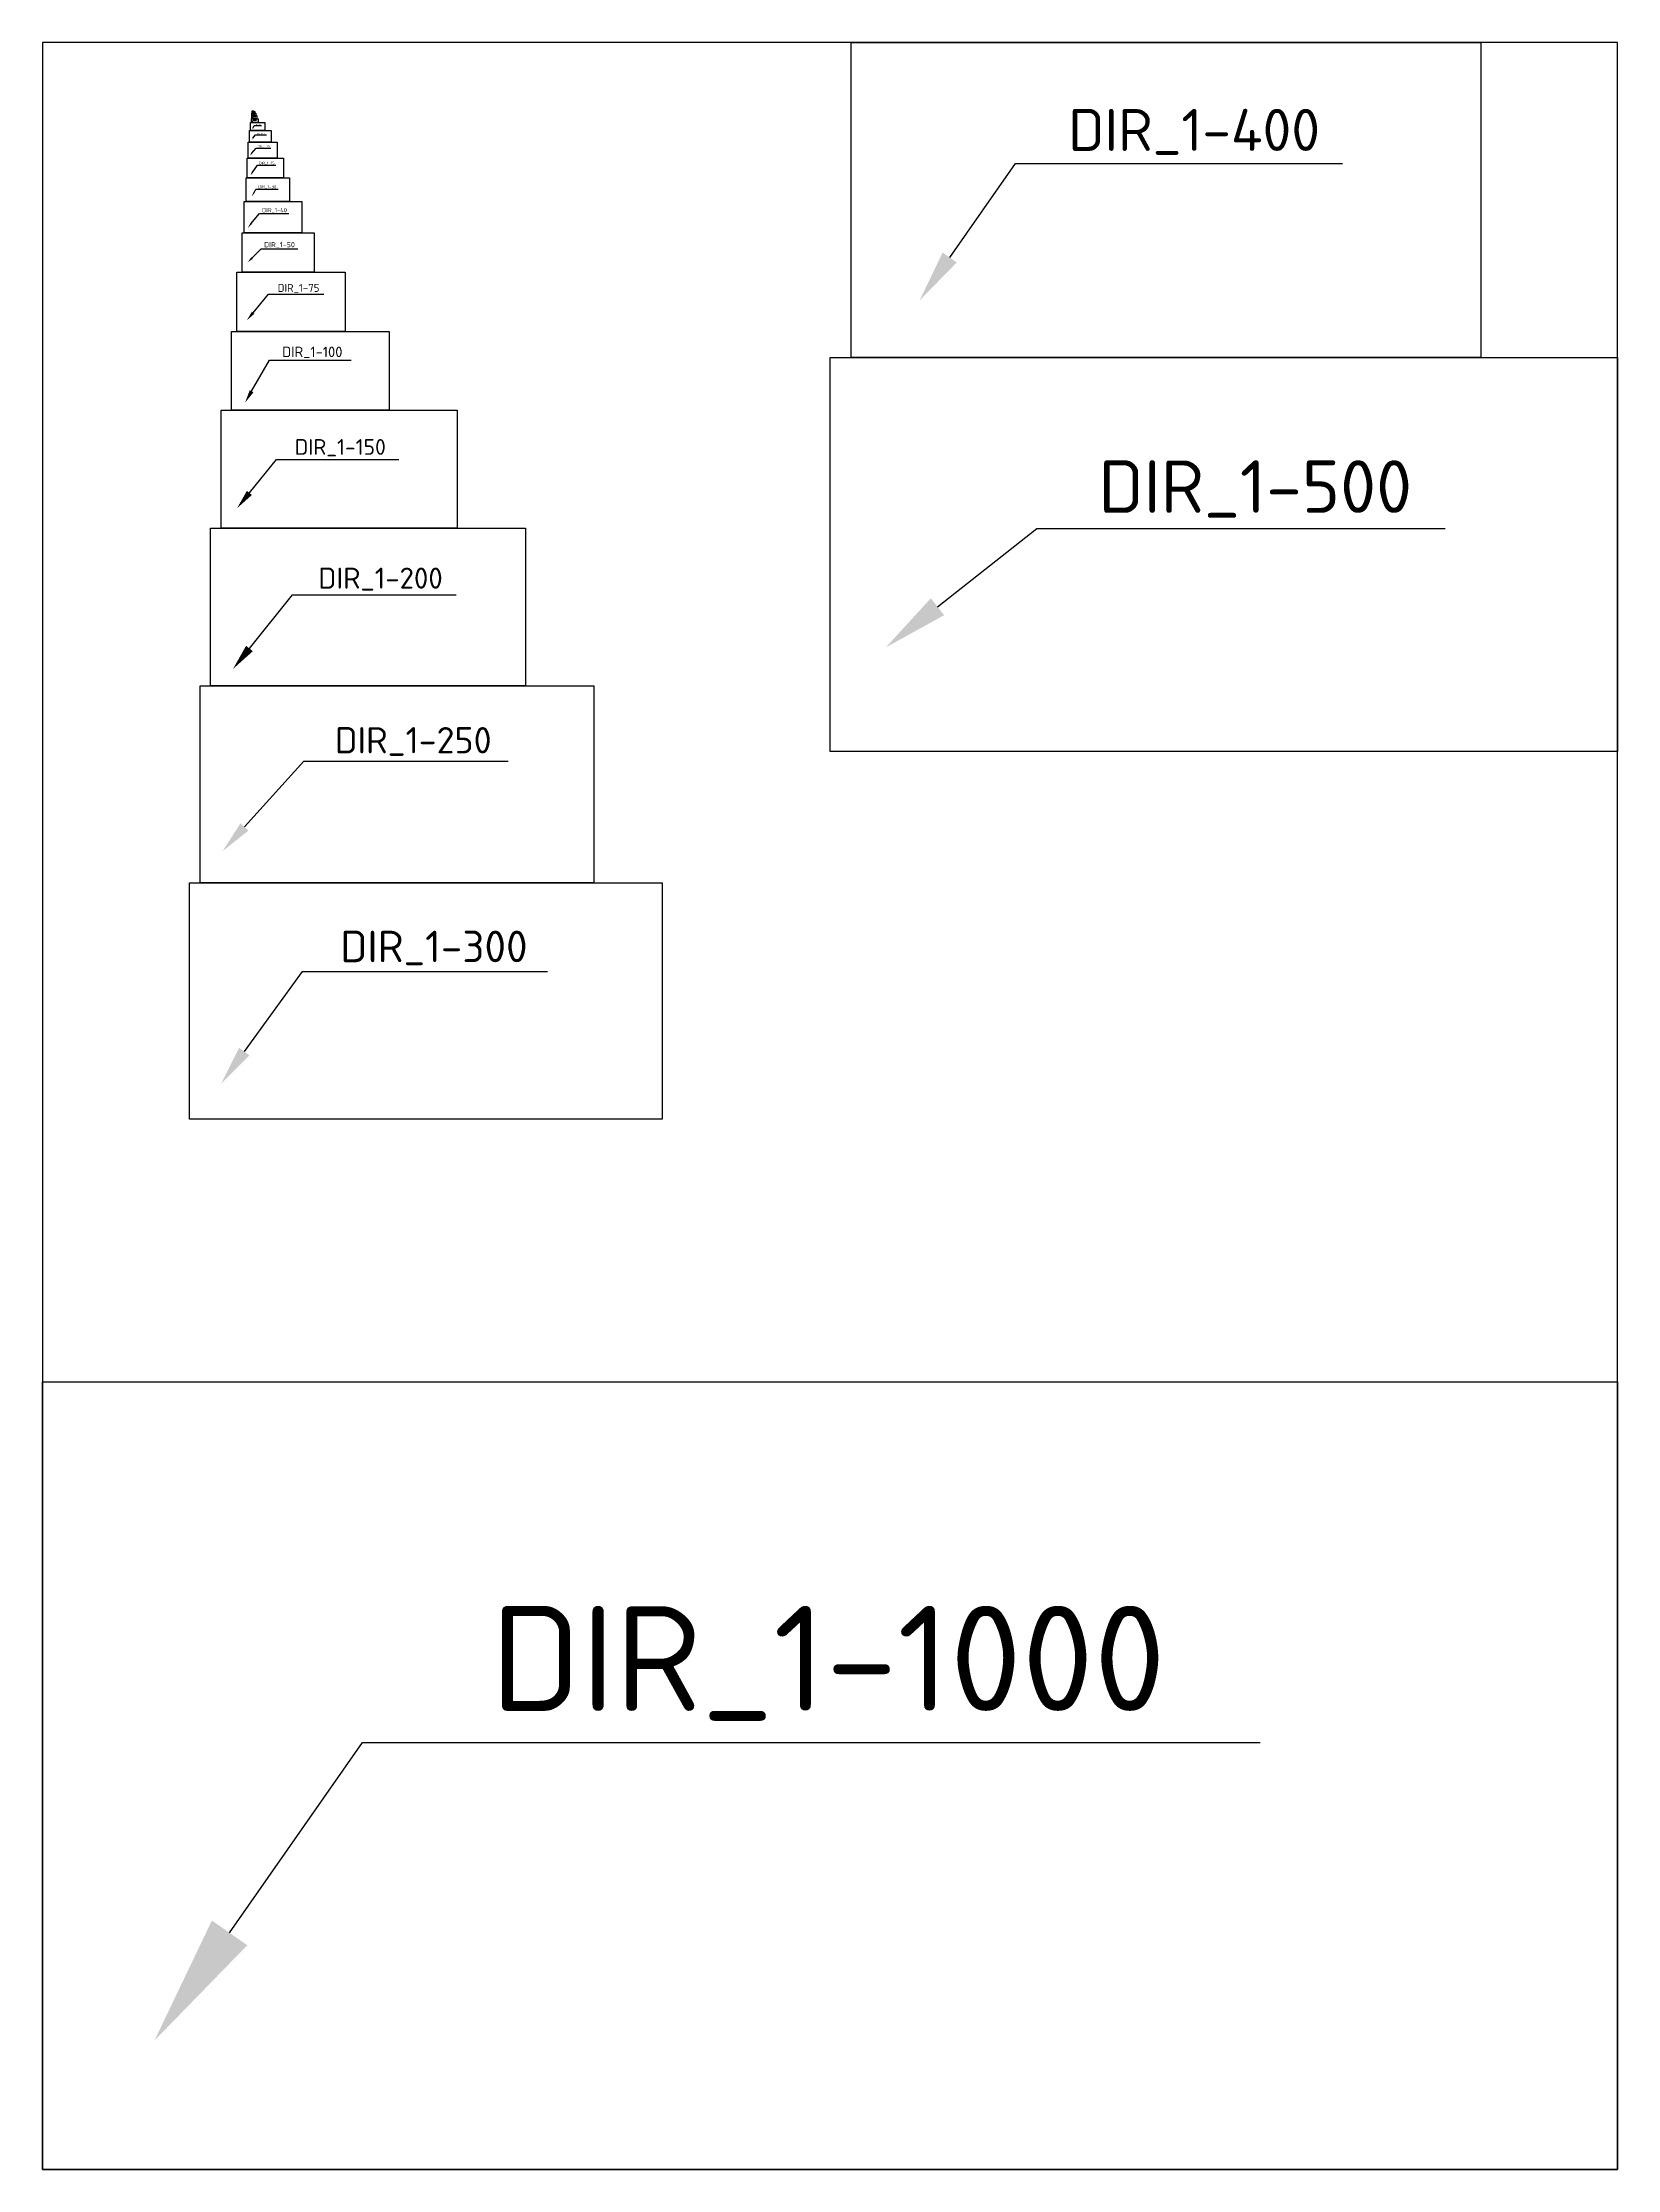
# Model space of a CAD drawing. Header units: millimetres. Extents: x 9508 to 4213564, y -7782 to 156074.
# Drawn here: x 89780 to 119780, y 13251 to 53751 of the extents above; entities that cross this region are included whole.
import ezdxf
from ezdxf import colors
from ezdxf.entities.mleader import LeaderData, LeaderLine
from ezdxf.math import Vec2, Vec3

# ---------------------------------------------------------------- set-up
doc = ezdxf.new("R2010")
doc.units = ezdxf.units.MM
doc.layers.add('CAJETIN', color=7, linetype='Continuous')
doc.layers.add('ROTULACION', color=2, linetype='Continuous')
doc.styles.add('TEXTO_COTAS', font='isocpeur.ttf')

msp = doc.modelspace()

# ---------------------------------------------------------------- linework, layer by layer
at = {"layer": 'CAJETIN'}
msp.add_lwpolyline([(89780.1, 13251.3), (119780.1, 13251.3), (119780.1, 53751.3), (89780.1, 53751.3)], close=True, dxfattribs=at)
at = {"layer": 'Defpoints'}
for points in [[(105180.1, 53751.3), (117180.1, 53751.3), (117180.1, 47751.3), (105180.1, 47751.3)], [(93760.1, 52301.3), (93885.1, 52301.3), (93885.1, 52226.3), (93760.1, 52226.3)], [(93764.1, 52361.3), (93864.1, 52361.3), (93864.1, 52301.3), (93764.1, 52301.3)], [(93768.1, 52406.3), (93843.1, 52406.3), (93843.1, 52361.3), (93768.1, 52361.3)], [(93772.1, 52436.3), (93822.1, 52436.3), (93822.1, 52406.3), (93772.1, 52406.3)], [(93776.1, 52451.3), (93801.1, 52451.3), (93801.1, 52436.3), (93776.1, 52436.3)], [(93700.1, 51851.3), (94250.1, 51851.3), (94250.1, 51551.3), (93700.1, 51551.3)], [(93720.1, 52076.3), (94132.6, 52076.3), (94132.6, 51851.3), (93720.1, 51851.3)], [(93740.1, 52226.3), (94015.1, 52226.3), (94015.1, 52076.3), (93740.1, 52076.3)], [(93680.1, 51551.3), (94367.6, 51551.3), (94367.6, 51176.3), (93680.1, 51176.3)], [(93660.1, 51176.3), (94485.1, 51176.3), (94485.1, 50726.3), (93660.1, 50726.3)], [(93620.1, 50726.3), (94720.1, 50726.3), (94720.1, 50126.3), (93620.1, 50126.3)], [(93580.1, 50126.3), (94955.1, 50126.3), (94955.1, 49376.3), (93580.1, 49376.3)], [(93480.1, 49376.3), (95542.6, 49376.3), (95542.6, 48251.3), (93480.1, 48251.3)], [(93380.1, 48251.3), (96380.1, 48251.3), (96380.1, 46751.3), (93380.1, 46751.3)], [(104780.1, 47751.3), (119780.1, 47751.3), (119780.1, 40251.3), (104780.1, 40251.3)], [(93180.1, 46751.3), (97680.1, 46751.3), (97680.1, 44501.3), (93180.1, 44501.3)], [(92980.1, 44501.3), (98980.1, 44501.3), (98980.1, 41501.3), (92980.1, 41501.3)], [(92780.1, 41501.3), (100280.1, 41501.3), (100280.1, 37751.3), (92780.1, 37751.3)], [(92580.1, 37751.3), (101580.1, 37751.3), (101580.1, 33251.3), (92580.1, 33251.3)], [(89780.1, 28251.3), (119780.1, 28251.3), (119780.1, 13251.3), (89780.1, 13251.3)]]:
    msp.add_lwpolyline(points, close=True, dxfattribs=at)

# ---------------------------------------------------------------- leaders
at = {"layer": 'ROTULACION'}
ml = msp.add_multileader_mtext('Standard', dxfattribs=at)
ml.set_content('DIR_1-5', color=7, style='TEXTO_COTAS')
ml.set_leader_properties(color=256)
ml.build(insert=Vec2(0, 0))
ml.multileader.update_dxf_attribs({"text_left_attachment_type": 6, "text_right_attachment_type": 6, "dogleg_length": 1.25, "arrow_head_size": 12.5, "scale": 5})
ctx = ml.context
ctx.base_point, ctx.scale, ctx.char_height, ctx.arrow_head_size, ctx.landing_gap_size, ctx.plane_origin = Vec3(93801.8, 52271.8), 5, 10, 12.5, 6.25, Vec3(90349.9, 49975.7)
ctx.left_attachment, ctx.right_attachment, ctx.text_align_type = 6, 6, 2
notes = []
notes.append((ctx, [(0, (1, 1, 0), (93795.6, 52271.8), (1, 0), 6.25, [(0, [(93769.9, 52236.9)], 0, [])])]))
ctx.mtext.insert, ctx.mtext.alignment, ctx.mtext.line_spacing_style, ctx.mtext.flow_direction = Vec3(93853.1, 52284.8), 3, 2, 5
ml = msp.add_multileader_mtext('Standard', dxfattribs=at)
ml.set_content('DIR_1-3', color=7, style='TEXTO_COTAS')
ml.set_leader_properties(color=256)
ml.build(insert=Vec2(0, 0))
ml.multileader.update_dxf_attribs({"text_left_attachment_type": 6, "text_right_attachment_type": 6, "dogleg_length": 1.25, "arrow_head_size": 7.5, "scale": 3})
ctx = ml.context
ctx.base_point, ctx.scale, ctx.char_height, ctx.arrow_head_size, ctx.landing_gap_size, ctx.plane_origin = Vec3(93791.3, 52388.9), 3, 6, 7.5, 3.75, Vec3(92647.1, 51342.4)
ctx.left_attachment, ctx.right_attachment, ctx.text_align_type = 6, 6, 2
notes.append((ctx, [(0, (1, 1, 0), (93787.5, 52388.9), (1, 0), 3.75, [(0, [(93774.1, 52369.2)], 0, [])])]))
ctx.mtext.insert, ctx.mtext.alignment, ctx.mtext.line_spacing_style, ctx.mtext.flow_direction = Vec3(93822, 52396.7), 3, 2, 5
ml = msp.add_multileader_mtext('Standard', dxfattribs=at)
ml.set_content('DIR_1-4', color=7, style='TEXTO_COTAS')
ml.set_leader_properties(color=256)
ml.build(insert=Vec2(0, 0))
ml.multileader.update_dxf_attribs({"text_left_attachment_type": 6, "text_right_attachment_type": 6, "dogleg_length": 1.25, "arrow_head_size": 10, "scale": 4})
ctx = ml.context
ctx.base_point, ctx.scale, ctx.char_height, ctx.arrow_head_size, ctx.landing_gap_size, ctx.plane_origin = Vec3(93796.6, 52335.2), 4, 8, 10, 5, Vec3(81264.3, 38290.5)
ctx.left_attachment, ctx.right_attachment, ctx.text_align_type = 6, 6, 2
notes.append((ctx, [(0, (1, 1, 0), (93791.6, 52335.2), (1, 0), 5, [(0, [(93775.6, 52312.3)], 0, [])])]))
ctx.mtext.insert, ctx.mtext.alignment, ctx.mtext.line_spacing_style, ctx.mtext.flow_direction = Vec3(93838.4, 52345.6), 3, 2, 5
ml = msp.add_multileader_mtext('Standard', dxfattribs=at)
ml.set_content('DIR_1-2', color=7, style='TEXTO_COTAS')
ml.set_leader_properties(color=256)
ml.build(insert=Vec2(0, 0))
ml.multileader.update_dxf_attribs({"text_left_attachment_type": 6, "text_right_attachment_type": 6, "dogleg_length": 1.25, "arrow_head_size": 5, "scale": 2})
ctx = ml.context
ctx.base_point, ctx.scale, ctx.arrow_head_size, ctx.landing_gap_size, ctx.plane_origin = Vec3(93789.1, 52423.9), 2, 5, 2.5, Vec3(93551.8, 52208.8)
ctx.left_attachment, ctx.right_attachment, ctx.text_align_type = 6, 6, 2
notes.append((ctx, [(0, (1, 1, 0), (93786.6, 52423.9), (1, 0), 2.5, [(0, [(93777.4, 52410.4)], 0, [])])]))
ctx.mtext.insert, ctx.mtext.alignment, ctx.mtext.line_spacing_style, ctx.mtext.flow_direction = Vec3(93809.6, 52429.1), 3, 2, 5
ml = msp.add_multileader_mtext('Standard', dxfattribs=at)
ml.set_content('DIR_1-1', color=7, style='TEXTO_COTAS')
ml.set_leader_properties(color=256)
ml.build(insert=Vec2(0, 0))
ml.multileader.update_dxf_attribs({"text_left_attachment_type": 6, "text_right_attachment_type": 6, "dogleg_length": 1.25, "arrow_head_size": 2.5})
ctx = ml.context
ctx.base_point, ctx.char_height, ctx.arrow_head_size, ctx.landing_gap_size, ctx.plane_origin = Vec3(93784.3, 52446.1), 2, 2.5, 1.25, Vec3(76875.5, 31039.1)
ctx.left_attachment, ctx.right_attachment, ctx.text_align_type = 6, 6, 2
notes.append((ctx, [(0, (1, 1, 0), (93783, 52446.1), (1, 0), 1.25, [(0, [(93778.1, 52439.1)], 0, [])])]))
ctx.mtext.insert, ctx.mtext.alignment, ctx.mtext.line_spacing_style, ctx.mtext.flow_direction = Vec3(93794.1, 52448.7), 3, 2, 5
ml = msp.add_multileader_mtext('Standard', dxfattribs=at)
ml.set_content('DIR_1-400', color=7, style='TEXTO_COTAS')
ml.set_leader_properties(color=256)
ml.build(insert=Vec2(0, 0))
ml.multileader.update_dxf_attribs({"text_left_attachment_type": 6, "text_right_attachment_type": 6, "dogleg_length": 1.25, "arrow_head_size": 1000, "scale": 400})
ctx = ml.context
ctx.base_point, ctx.scale, ctx.char_height, ctx.arrow_head_size, ctx.landing_gap_size, ctx.plane_origin = Vec3(108815.5, 51447.9), 400, 800, 1000, 500, Vec3(107593.3, 50493.9)
ctx.left_attachment, ctx.right_attachment, ctx.text_align_type = 6, 6, 2
notes.append((ctx, [(0, (1, 1, 0), (108315.5, 51447.9), (1, 0), 500, [(0, [(106486.2, 48839.2)], 0, [])])]))
ctx.mtext.insert, ctx.mtext.alignment, ctx.mtext.line_spacing_style, ctx.mtext.flow_direction = Vec3(114115.5, 52487.9), 3, 2, 5
ml = msp.add_multileader_mtext('Standard', dxfattribs=at)
ml.set_content('DIR_1-15', color=7, style='TEXTO_COTAS')
ml.set_leader_properties(color=256)
ml.build(insert=Vec2(0, 0))
ml.multileader.update_dxf_attribs({"text_left_attachment_type": 6, "text_right_attachment_type": 6, "dogleg_length": 1.25, "arrow_head_size": 37.5, "scale": 15})
ctx = ml.context
ctx.base_point, ctx.scale, ctx.char_height, ctx.arrow_head_size, ctx.landing_gap_size, ctx.plane_origin = Vec3(93853.8, 51992.1), 15, 30, 37.5, 18.8, Vec3(93692.7, 51855.4)
ctx.left_attachment, ctx.right_attachment, ctx.text_align_type = 6, 6, 2
notes.append((ctx, [(0, (1, 1, 0), (93835.1, 51992.1), (1, 0), 18.8, [(0, [(93763.6, 51898.8)], 0, [])])]))
ctx.mtext.insert, ctx.mtext.alignment, ctx.mtext.line_spacing_style, ctx.mtext.flow_direction = Vec3(94022.6, 52031.1), 3, 2, 5
ml = msp.add_multileader_mtext('Standard', dxfattribs=at)
ml.set_content('DIR_1-10', color=7, style='TEXTO_COTAS')
ml.set_leader_properties(color=256)
ml.build(insert=Vec2(0, 0))
ml.multileader.update_dxf_attribs({"text_left_attachment_type": 6, "text_right_attachment_type": 6, "dogleg_length": 1.25, "arrow_head_size": 25, "scale": 10})
ctx = ml.context
ctx.base_point, ctx.scale, ctx.char_height, ctx.arrow_head_size, ctx.landing_gap_size, ctx.plane_origin = Vec3(93825.7, 52170.5), 10, 20, 25, 12.5, Vec3(93802.5, 52155.2)
ctx.left_attachment, ctx.right_attachment, ctx.text_align_type = 6, 6, 2
notes.append((ctx, [(0, (1, 1, 0), (93813.2, 52170.5), (1, 0), 12.5, [(0, [(93771.2, 52099.5)], 0, [])])]))
ctx.mtext.insert, ctx.mtext.alignment, ctx.mtext.line_spacing_style, ctx.mtext.flow_direction = Vec3(93938.2, 52196.5), 3, 2, 5
ml = msp.add_multileader_mtext('Standard', dxfattribs=at)
ml.set_content('DIR_1-20', color=7, style='TEXTO_COTAS')
ml.set_leader_properties(color=256)
ml.build(insert=Vec2(0, 0))
ml.multileader.update_dxf_attribs({"text_left_attachment_type": 6, "text_right_attachment_type": 6, "dogleg_length": 1.25, "arrow_head_size": 50, "scale": 20})
ctx = ml.context
ctx.base_point, ctx.scale, ctx.char_height, ctx.arrow_head_size, ctx.landing_gap_size, ctx.plane_origin = Vec3(93871.8, 51741.1), 20, 40, 50, 25, Vec3(93730.7, 51596.7)
ctx.left_attachment, ctx.right_attachment, ctx.text_align_type = 6, 6, 2
notes.append((ctx, [(0, (1, 1, 0), (93846.8, 51741.1), (1, 0), 25, [(0, [(93730.7, 51596.7)], 0, [])])]))
ctx.mtext.insert, ctx.mtext.alignment, ctx.mtext.line_spacing_style, ctx.mtext.flow_direction = Vec3(94104.8, 51793.1), 3, 2, 5
ml = msp.add_multileader_mtext('Standard', dxfattribs=at)
ml.set_content('DIR_1-25', color=7, style='TEXTO_COTAS')
ml.set_leader_properties(color=256)
ml.build(insert=Vec2(0, 0))
ml.multileader.update_dxf_attribs({"text_left_attachment_type": 6, "text_right_attachment_type": 6, "dogleg_length": 1.25, "arrow_head_size": 62.5, "scale": 25})
ctx = ml.context
ctx.base_point, ctx.scale, ctx.char_height, ctx.arrow_head_size, ctx.landing_gap_size, ctx.plane_origin = Vec3(93906.9, 51415.7), 25, 50, 62.5, 31.2, Vec3(93525, 50992.3)
ctx.left_attachment, ctx.right_attachment, ctx.text_align_type = 6, 6, 2
notes.append((ctx, [(0, (1, 1, 0), (93875.6, 51415.7), (1, 0), 31.2, [(0, [(93738.4, 51218.1)], 0, [])])]))
ctx.mtext.insert, ctx.mtext.alignment, ctx.mtext.line_spacing_style, ctx.mtext.flow_direction = Vec3(94198.1, 51480.7), 3, 2, 5
ml = msp.add_multileader_mtext('Standard', dxfattribs=at)
ml.set_content('DIR_1-30', color=7, style='TEXTO_COTAS')
ml.set_leader_properties(color=256)
ml.build(insert=Vec2(0, 0))
ml.multileader.update_dxf_attribs({"text_left_attachment_type": 6, "text_right_attachment_type": 6, "dogleg_length": 1.25, "arrow_head_size": 75, "scale": 30})
ctx = ml.context
ctx.base_point, ctx.scale, ctx.char_height, ctx.arrow_head_size, ctx.landing_gap_size, ctx.plane_origin = Vec3(93883.8, 50957.2), 30, 60, 75, 37.5, Vec3(93764.7, 50818.9)
ctx.left_attachment, ctx.right_attachment, ctx.text_align_type = 6, 6, 2
notes.append((ctx, [(0, (1, 1, 0), (93846.3, 50957.2), (1, 0), 37.5, [(0, [(93764.7, 50818.9)], 0, [])])]))
ctx.mtext.insert, ctx.mtext.alignment, ctx.mtext.line_spacing_style, ctx.mtext.flow_direction = Vec3(94233.3, 51035.2), 3, 2, 5
ml = msp.add_multileader_mtext('Standard', dxfattribs=at)
ml.set_content('DIR_1-40', color=7, style='TEXTO_COTAS')
ml.set_leader_properties(color=256)
ml.build(insert=Vec2(0, 0))
ml.multileader.update_dxf_attribs({"text_left_attachment_type": 6, "text_right_attachment_type": 6, "dogleg_length": 1.25, "arrow_head_size": 100, "scale": 40})
ctx = ml.context
ctx.base_point, ctx.scale, ctx.char_height, ctx.arrow_head_size, ctx.landing_gap_size, ctx.plane_origin = Vec3(93961.7, 50495.5), 40, 80, 100, 50, Vec3(93687.8, 50221)
ctx.left_attachment, ctx.right_attachment, ctx.text_align_type = 6, 6, 2
notes.append((ctx, [(0, (1, 1, 0), (93911.7, 50495.5), (1, 0), 50, [(0, [(93687.8, 50221)], 0, [])])]))
ctx.mtext.insert, ctx.mtext.alignment, ctx.mtext.line_spacing_style, ctx.mtext.flow_direction = Vec3(94435.7, 50599.5), 3, 2, 5
ml = msp.add_multileader_mtext('Standard', dxfattribs=at)
ml.set_content('DIR_1-50', color=7, style='TEXTO_COTAS')
ml.set_leader_properties(color=256)
ml.build(insert=Vec2(0, 0))
ml.multileader.update_dxf_attribs({"text_left_attachment_type": 6, "text_right_attachment_type": 6, "dogleg_length": 1.25, "arrow_head_size": 125, "scale": 50})
ctx = ml.context
ctx.base_point, ctx.scale, ctx.char_height, ctx.arrow_head_size, ctx.landing_gap_size, ctx.plane_origin = Vec3(94005.2, 49822.4), 50, 100, 125, 62.5, Vec3(93809.8, 49624.9)
ctx.left_attachment, ctx.right_attachment, ctx.text_align_type = 6, 6, 2
notes.append((ctx, [(0, (1, 1, 0), (93942.7, 49822.4), (1, 0), 62.5, [(0, [(93685.2, 49562.4)], 0, [])])]))
ctx.mtext.insert, ctx.mtext.alignment, ctx.mtext.line_spacing_style, ctx.mtext.flow_direction = Vec3(94587.7, 49952.4), 3, 2, 5
ml = msp.add_multileader_mtext('Standard', dxfattribs=at)
ml.set_content('DIR_1-75', color=7, style='TEXTO_COTAS')
ml.set_leader_properties(color=256)
ml.build(insert=Vec2(0, 0))
ml.multileader.update_dxf_attribs({"text_left_attachment_type": 6, "text_right_attachment_type": 6, "dogleg_length": 1.25, "arrow_head_size": 187.5, "scale": 75})
ctx = ml.context
ctx.base_point, ctx.scale, ctx.char_height, ctx.arrow_head_size, ctx.landing_gap_size, ctx.plane_origin = Vec3(94181, 48958.4), 75, 150, 187.5, 93.8, Vec3(69980.5, 26927.6)
ctx.left_attachment, ctx.right_attachment, ctx.text_align_type = 6, 6, 2
notes.append((ctx, [(0, (1, 1, 0), (94087.3, 48958.4), (1, 0), 93.8, [(0, [(93671.2, 48462.3)], 0, [])])]))
ctx.mtext.insert, ctx.mtext.alignment, ctx.mtext.line_spacing_style, ctx.mtext.flow_direction = Vec3(95054.8, 49153.4), 3, 2, 5
ml = msp.add_multileader_mtext('Standard', dxfattribs=at)
ml.set_content('DIR_1-100', color=7, style='TEXTO_COTAS')
ml.set_leader_properties(color=256)
ml.build(insert=Vec2(0, 0))
ml.multileader.update_dxf_attribs({"text_left_attachment_type": 6, "text_right_attachment_type": 6, "dogleg_length": 1.25, "arrow_head_size": 250, "scale": 100})
ctx = ml.context
ctx.base_point, ctx.scale, ctx.char_height, ctx.arrow_head_size, ctx.landing_gap_size, ctx.plane_origin = Vec3(94227.9, 47700.6), 100, 200, 250, 125, Vec3(93986.5, 47565.7)
ctx.left_attachment, ctx.right_attachment, ctx.text_align_type = 6, 6, 2
notes.append((ctx, [(0, (1, 1, 0), (94102.9, 47700.6), (1, 0), 125, [(0, [(93637.4, 46894.4)], 0, [])])]))
ctx.mtext.insert, ctx.mtext.alignment, ctx.mtext.line_spacing_style, ctx.mtext.flow_direction = Vec3(95492.9, 47960.6), 3, 2, 5
ml = msp.add_multileader_mtext('Standard', dxfattribs=at)
ml.set_content('DIR_1-150', color=7, style='TEXTO_COTAS')
ml.set_leader_properties(color=256)
ml.build(insert=Vec2(0, 0))
ml.multileader.update_dxf_attribs({"text_left_attachment_type": 6, "text_right_attachment_type": 6, "dogleg_length": 1.25, "arrow_head_size": 375, "scale": 150})
ctx = ml.context
ctx.base_point, ctx.scale, ctx.char_height, ctx.arrow_head_size, ctx.landing_gap_size, ctx.plane_origin = Vec3(94421.6, 45810.7), 150, 300, 375, 187.5, Vec3(93140.2, 44249.9)
ctx.left_attachment, ctx.right_attachment, ctx.text_align_type = 6, 6, 2
notes.append((ctx, [(0, (1, 1, 0), (94234.1, 45810.7), (1, 0), 187.5, [(0, [(93485.3, 44883.9)], 0, [])])]))
ctx.mtext.insert, ctx.mtext.alignment, ctx.mtext.line_spacing_style, ctx.mtext.flow_direction = Vec3(96319.1, 46200.7), 3, 2, 5
ml = msp.add_multileader_mtext('Standard', dxfattribs=at)
ml.set_content('DIR_1-500', color=7, style='TEXTO_COTAS')
ml.set_leader_properties(color=256)
ml.build(insert=Vec2(0, 0))
ml.multileader.update_dxf_attribs({"text_left_attachment_type": 6, "text_right_attachment_type": 6, "dogleg_length": 1.25, "arrow_head_size": 1250, "scale": 500})
ctx = ml.context
ctx.base_point, ctx.scale, ctx.char_height, ctx.arrow_head_size, ctx.landing_gap_size, ctx.plane_origin = Vec3(109342, 44496.6), 500, 1000, 1250, 625, Vec3(108077.6, 43740.6)
ctx.left_attachment, ctx.right_attachment, ctx.text_align_type = 6, 6, 2
notes.append((ctx, [(0, (1, 1, 0), (108717, 44496.6), (1, 0), 625, [(0, [(105845.2, 42235.4)], 0, [])])]))
ctx.mtext.insert, ctx.mtext.alignment, ctx.mtext.line_spacing_style, ctx.mtext.flow_direction = Vec3(115867, 45796.6), 3, 2, 5
ml = msp.add_multileader_mtext('Standard', dxfattribs=at)
ml.set_content('DIR_1-200', color=7, style='TEXTO_COTAS')
ml.set_leader_properties(color=256)
ml.build(insert=Vec2(0, 0))
ml.multileader.update_dxf_attribs({"text_left_attachment_type": 6, "text_right_attachment_type": 6, "dogleg_length": 1.25, "arrow_head_size": 500, "scale": 200})
ctx = ml.context
ctx.base_point, ctx.scale, ctx.char_height, ctx.arrow_head_size, ctx.landing_gap_size, ctx.plane_origin = Vec3(94793.1, 43232.9), 200, 400, 500, 250, Vec3(94357.4, 42949.6)
ctx.left_attachment, ctx.right_attachment, ctx.text_align_type = 6, 6, 2
notes.append((ctx, [(0, (1, 1, 0), (94543.1, 43232.9), (1, 0), 250, [(0, [(93408.1, 41822.7)], 0, [])])]))
ctx.mtext.insert, ctx.mtext.alignment, ctx.mtext.line_spacing_style, ctx.mtext.flow_direction = Vec3(97403.1, 43752.9), 3, 2, 5
ml = msp.add_multileader_mtext('Standard', dxfattribs=at)
ml.set_content('DIR_1-250', color=7, style='TEXTO_COTAS')
ml.set_leader_properties(color=256)
ml.build(insert=Vec2(0, 0))
ml.multileader.update_dxf_attribs({"text_left_attachment_type": 6, "text_right_attachment_type": 6, "dogleg_length": 1.25, "arrow_head_size": 625, "scale": 250})
ctx = ml.context
ctx.base_point, ctx.scale, ctx.char_height, ctx.arrow_head_size, ctx.landing_gap_size, ctx.plane_origin = Vec3(95071.8, 40066.7), 250, 500, 625, 312.5, Vec3(93228.1, 37594.4)
ctx.left_attachment, ctx.right_attachment, ctx.text_align_type = 6, 6, 2
notes.append((ctx, [(0, (1, 1, 0), (94759.3, 40066.7), (1, 0), 312.5, [(0, [(93207.4, 38351.4)], 0, [])])]))
ctx.mtext.insert, ctx.mtext.alignment, ctx.mtext.line_spacing_style, ctx.mtext.flow_direction = Vec3(98334.3, 40716.7), 3, 2, 5
ml = msp.add_multileader_mtext('Standard', dxfattribs=at)
ml.set_content('DIR_1-300', color=7, style='TEXTO_COTAS')
ml.set_leader_properties(color=256)
ml.build(insert=Vec2(0, 0))
ml.multileader.update_dxf_attribs({"text_left_attachment_type": 6, "text_right_attachment_type": 6, "dogleg_length": 1.25, "arrow_head_size": 750, "scale": 300})
ctx = ml.context
ctx.base_point, ctx.scale, ctx.char_height, ctx.arrow_head_size, ctx.landing_gap_size, ctx.plane_origin = Vec3(95105.5, 36059.6), 300, 600, 750, 375, Vec3(94234.3, 35350.7)
ctx.left_attachment, ctx.right_attachment, ctx.text_align_type = 6, 6, 2
notes.append((ctx, [(0, (1, 1, 0), (94730.5, 36059.6), (1, 0), 375, [(0, [(93183.5, 33930.3)], 0, [])])]))
ctx.mtext.insert, ctx.mtext.alignment, ctx.mtext.line_spacing_style, ctx.mtext.flow_direction = Vec3(99020.5, 36839.6), 3, 2, 5
ml = msp.add_multileader_mtext('Standard', dxfattribs=at)
ml.set_content('DIR_1-1000', color=7, style='TEXTO_COTAS')
ml.set_leader_properties(color=256)
ml.build(insert=Vec2(0, 0))
ml.multileader.update_dxf_attribs({"text_left_attachment_type": 6, "text_right_attachment_type": 6, "dogleg_length": 1.25, "arrow_head_size": 2500, "scale": 1000})
ctx = ml.context
ctx.base_point, ctx.scale, ctx.char_height, ctx.arrow_head_size, ctx.landing_gap_size, ctx.plane_origin = Vec3(97125.8, 21383.6), 1000, 2000, 2500, 1250, Vec3(94812.5, 19589.2)
ctx.left_attachment, ctx.right_attachment, ctx.text_align_type = 6, 6, 2
notes.append((ctx, [(0, (1, 1, 0), (95875.8, 21383.6), (1, 0), 1250, [(0, [(91912.3, 15706.2)], 0, [])])]))
ctx.mtext.insert, ctx.mtext.alignment, ctx.mtext.line_spacing_style, ctx.mtext.flow_direction = Vec3(111175.8, 23983.6), 3, 2, 5
for ctx, leaders in notes:
    for number, flags, end, landing, length, lines in leaders:
        leader = LeaderData()
        leader.index, (leader.has_last_leader_line, leader.has_dogleg_vector, leader.attachment_direction) = number, flags
        leader.last_leader_point, leader.dogleg_vector, leader.dogleg_length = Vec3(end), Vec3(landing), length
        for number, points, colour, breaks in lines:
            line = LeaderLine()
            line.index, line.vertices, line.color, line.breaks = number, Vec3.list(points), colors.encode_raw_color(colour), breaks
            leader.lines.append(line)
        ctx.leaders.append(leader)

doc.saveas('drawing.dxf')
